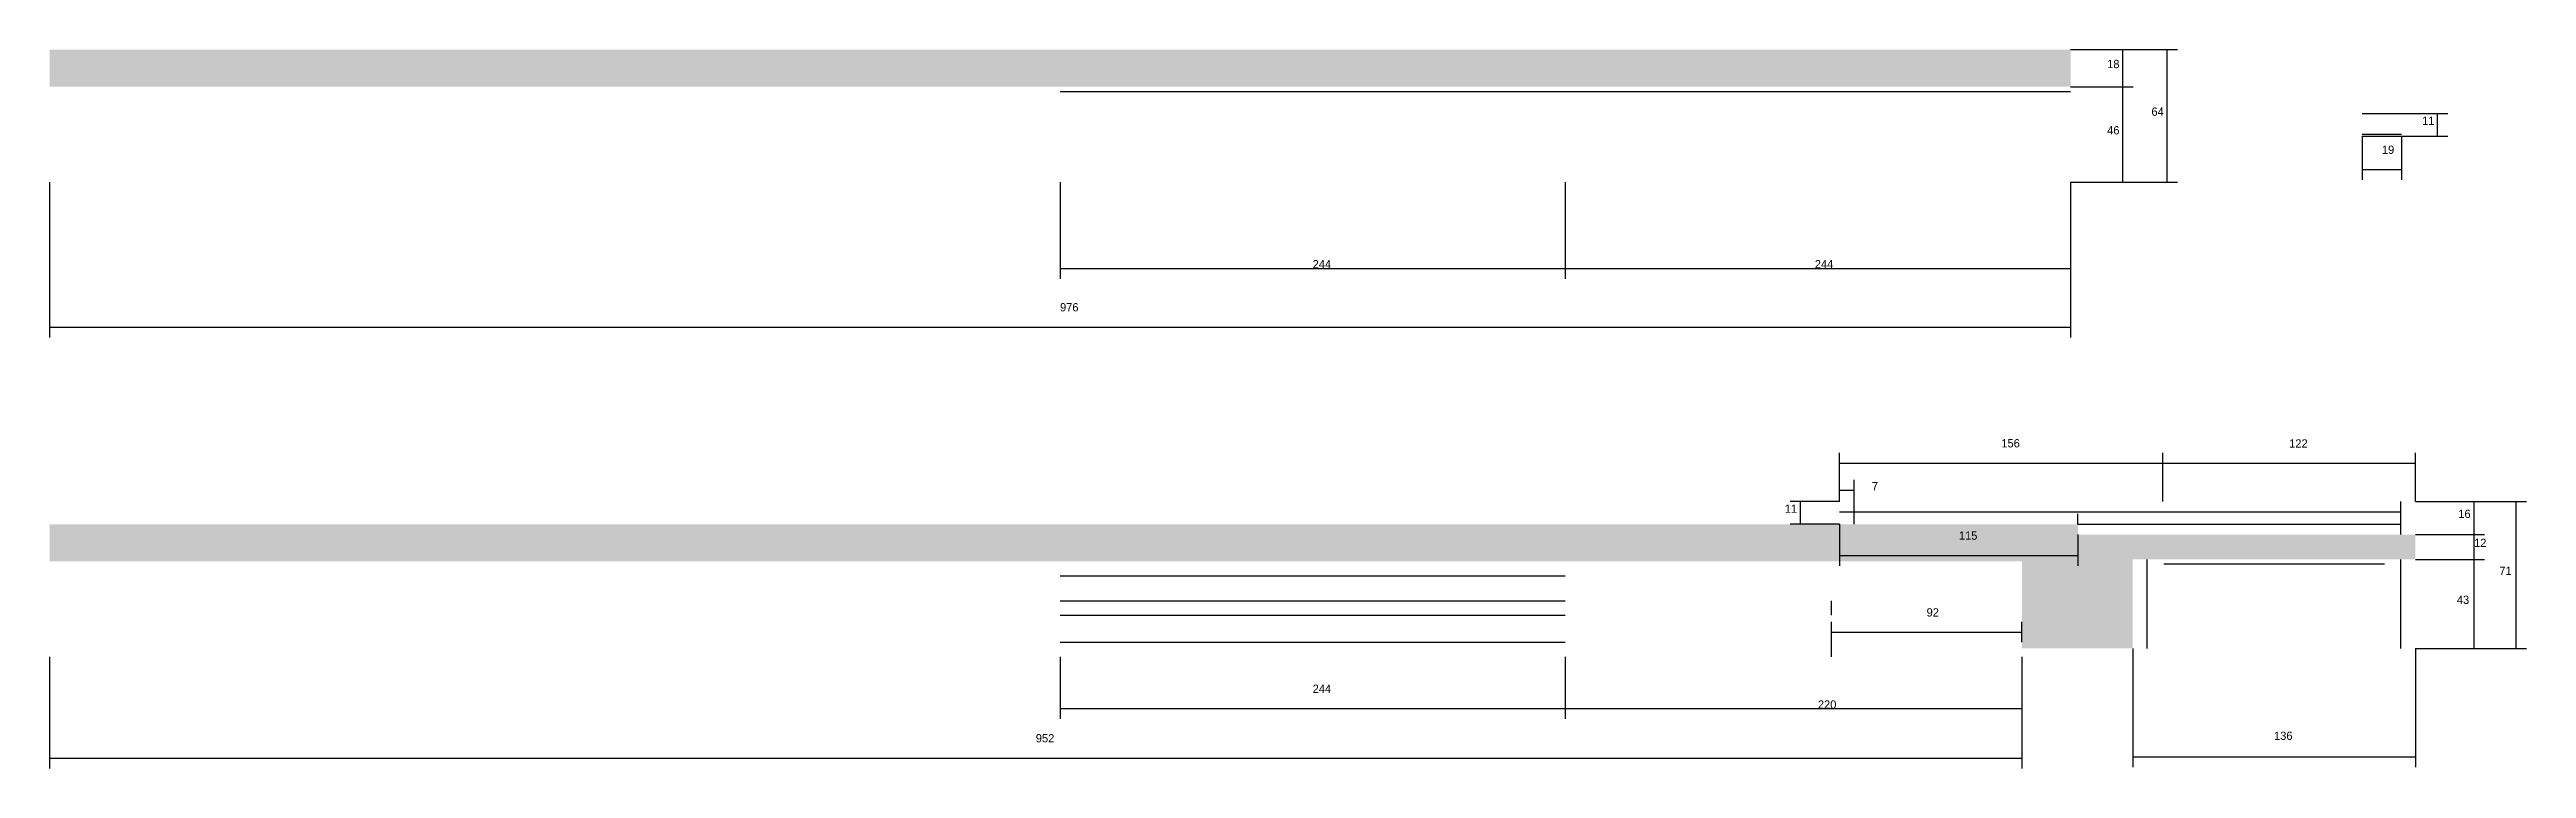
# Model space of a CAD drawing. Header units: metres. Extents: x -7072 to -4276, y 10879 to 12106.
# Drawn here: x -7072 to -5876, y 11676 to 12023 of the extents above; entities that cross this region are included whole.
import ezdxf

# ---------------------------------------------------------------- set-up
doc = ezdxf.new("R2010")
doc.units = ezdxf.units.M
for name, color, linetype in [('COTA', 241, 'Continuous'), ('Painéis', 200, 'Continuous'), ('SARR_2.2x7', 40, 'Continuous'), ('SARR_EDITAR', 141, 'Continuous')]:
    doc.layers.add(name, color=color, linetype=linetype)

msp = doc.modelspace()

# ---------------------------------------------------------------- texts
at = {"layer": 'COTA'}
for s, p in [('18', (-6078, 12014)), ('46', (-6078, 11982)), ('64', (-6056.6, 11991)), ('11', (-5925.9, 11986.6)), ('19', (-5945.3, 11972.6)), ('244', (-6461.7, 11917.3)), ('244', (-6219.2, 11917.3)), ('976', (-6583.7, 11896.5)), ('156', (-6129.1, 11830.8)), ('122', (-5990.1, 11830.7)), ('7', (-6191.6, 11810.1)), ('11', (-6233.7, 11799.2)), ('16', (-5908.4, 11796.7)), ('115', (-6149.6, 11786.2)), ('12', (-5900.8, 11782.7)), ('71', (-5888.6, 11769.2)), ('43', (-5909.1, 11755.2)), ('92', (-6165.2, 11749.1)), ('244', (-6461.7, 11712.2)), ('220', (-6217.7, 11704.6)), ('952', (-6595.4, 11688.3)), ('136', (-5997.4, 11689.5))]:
    msp.add_text(s, height=4, dxfattribs=at).set_placement(p)

# ---------------------------------------------------------------- hatches: boundary and pattern name
at = {"layer": 'COTA'}
h = msp.add_hatch(dxfattribs=at)
h.set_pattern_fill('AR-CONC', scale=0.03)
h.paths.add_polyline_path([(-6095.7, 12005), (-6095.7, 12023), (-7071.7, 12023), (-7071.7, 12005)])
h = msp.add_hatch(dxfattribs=at)
h.set_pattern_fill('AR-CONC', scale=0.03)
h.paths.add_polyline_path([(-6119.2, 11775.7), (-6119.2, 11733.7), (-6065.6, 11733.7), (-6065.6, 11776.7), (-5929.1, 11776.7), (-5929.1, 11788.7), (-6092.1, 11788.7), (-6092.1, 11793.7), (-6207.2, 11793.7), (-6583.7, 11793.7), (-7071.7, 11793.7), (-7071.7, 11775.7), (-6583.7, 11775.7)])

# ---------------------------------------------------------------- linework, layer by layer
for p, q in [((-6095.7, 12023), (-6065.4, 12023)), ((-6095.7, 12023), (-6044, 12023)), ((-6070.4, 12005), (-6070.4, 12023)), ((-6049, 11959), (-6049, 12023)), ((-6095.7, 12005), (-6065.4, 12005)), ((-6095.7, 12005), (-6065.4, 12005)), ((-6070.4, 11959), (-6070.4, 12005)), ((-5935.8, 11992.1), (-5913.4, 11992.1)), ((-5918.4, 11981.1), (-5918.4, 11992.1)), ((-5954.8, 11981.1), (-5954.8, 11960)), ((-5935.8, 11981.1), (-5935.8, 11960)), ((-5935.8, 11981.1), (-5913.4, 11981.1)), ((-5954.8, 11965), (-5935.8, 11965)), ((-7071.7, 11959), (-7071.7, 11883.9)), ((-6583.7, 11959), (-6583.7, 11912.3)), ((-6339.7, 11959), (-6339.7, 11912.3)), ((-6339.7, 11959), (-6339.7, 11912.3)), ((-6095.7, 11959), (-6095.7, 11912.3)), ((-6095.7, 11959), (-6065.4, 11959)), ((-6095.7, 11959), (-6095.7, 11883.9)), ((-6095.7, 11959), (-6044, 11959)), ((-6583.7, 11917.3), (-6339.7, 11917.3)), ((-6339.7, 11917.3), (-6095.7, 11917.3)), ((-7071.7, 11888.9), (-6095.7, 11888.9)), ((-6207.2, 11804.7), (-6207.2, 11828.2)), ((-6207.2, 11823.2), (-6051.1, 11823.2)), ((-6051.1, 11804.7), (-6051.1, 11828.2)), ((-6051.1, 11804.7), (-6051.1, 11828.2)), ((-6051.1, 11823.2), (-5929.1, 11823.2)), ((-5929.1, 11804.7), (-5929.1, 11828.2)), ((-6207.2, 11804.7), (-6207.2, 11815.1)), ((-6207.2, 11810.1), (-6200.2, 11810.1)), ((-6200.2, 11804.7), (-6200.2, 11815.1)), ((-6207.2, 11804.7), (-6231.1, 11804.7)), ((-6226.1, 11793.7), (-6226.1, 11804.7)), ((-5929.1, 11804.7), (-5875.5, 11804.7)), ((-5929.1, 11804.7), (-5895.8, 11804.7)), ((-5900.8, 11788.7), (-5900.8, 11804.7)), ((-5880.5, 11733.7), (-5880.5, 11804.7)), ((-6207.2, 11793.7), (-6231.1, 11793.7)), ((-6207.2, 11793.7), (-6207.2, 11773.6)), ((-6092.1, 11788.7), (-6092.1, 11773.6)), ((-5929.1, 11788.7), (-5895.8, 11788.7)), ((-5929.1, 11788.7), (-5895.8, 11788.7)), ((-5900.8, 11776.7), (-5900.8, 11788.7)), ((-6207.2, 11778.6), (-6092.1, 11778.6)), ((-5929.1, 11776.7), (-5895.8, 11776.7)), ((-5929.1, 11776.7), (-5895.8, 11776.7)), ((-5900.8, 11733.7), (-5900.8, 11776.7)), ((-6211.2, 11736.7), (-6211.2, 11746.5)), ((-6211.2, 11741.5), (-6119.2, 11741.5)), ((-6119.2, 11736.7), (-6119.2, 11746.5)), ((-7071.7, 11729.7), (-7071.7, 11675.7)), ((-6583.7, 11729.7), (-6583.7, 11699.6)), ((-6339.7, 11729.7), (-6339.7, 11699.6)), ((-6339.7, 11729.7), (-6339.7, 11699.6)), ((-6119.2, 11729.7), (-6119.2, 11699.6)), ((-6119.2, 11729.7), (-6119.2, 11675.7)), ((-6065.6, 11733.7), (-6065.6, 11676.3)), ((-5929.1, 11733.7), (-5929.1, 11676.3)), ((-5929.1, 11733.7), (-5895.8, 11733.7)), ((-5929.1, 11733.7), (-5875.5, 11733.7)), ((-6583.7, 11704.6), (-6339.7, 11704.6)), ((-6339.7, 11704.6), (-6119.2, 11704.6)), ((-7071.7, 11680.7), (-6119.2, 11680.7)), ((-6065.6, 11681.3), (-5929.1, 11681.3))]:
    msp.add_line(p, q, dxfattribs=at)
at = {"layer": 'Painéis'}
for p, q in [((-5954.8, 11992.1), (-5935.8, 11992.1)), ((-5954.8, 11981.1), (-5935.8, 11981.1))]:
    msp.add_line(p, q, dxfattribs=at)
at = {"layer": 'SARR_2.2x7'}
for p, q in [((-6583.7, 12002.8), (-6339.7, 12002.8)), ((-6339.7, 12002.8), (-6095.7, 12002.8)), ((-5954.8, 11982.1), (-5935.8, 11982.1)), ((-6200.2, 11793.7), (-6200.2, 11804.7)), ((-5936.1, 11788.7), (-5936.1, 11804.7)), ((-6058.6, 11733.7), (-6058.6, 11776.7)), ((-6050.6, 11774.5), (-5944.1, 11774.5)), ((-5936.1, 11733.7), (-5936.1, 11776.7)), ((-6583.7, 11768.7), (-6339.7, 11768.7)), ((-6583.7, 11756.7), (-6339.7, 11756.7)), ((-6583.7, 11749.7), (-6339.7, 11749.7)), ((-6211.2, 11749.7), (-6211.2, 11756.7)), ((-6583.7, 11736.7), (-6339.7, 11736.7)), ((-6211.2, 11729.7), (-6211.2, 11736.7))]:
    msp.add_line(p, q, dxfattribs=at)
at = {"layer": 'SARR_EDITAR'}
for p, q in [((-6207.2, 11799.7), (-5936.1, 11799.7)), ((-6092.1, 11793.7), (-6092.1, 11798.7)), ((-6092.1, 11793.7), (-5936.1, 11793.7))]:
    msp.add_line(p, q, dxfattribs=at)

msp.set_redraw_order([(e.dxf.handle, doc.entitydb.next_handle()) for e in msp.query("TEXT MTEXT ATTDEF DIMENSION ARC_DIMENSION")])  # texts and dimensions are drawn at this point

doc.saveas('drawing.dxf')
